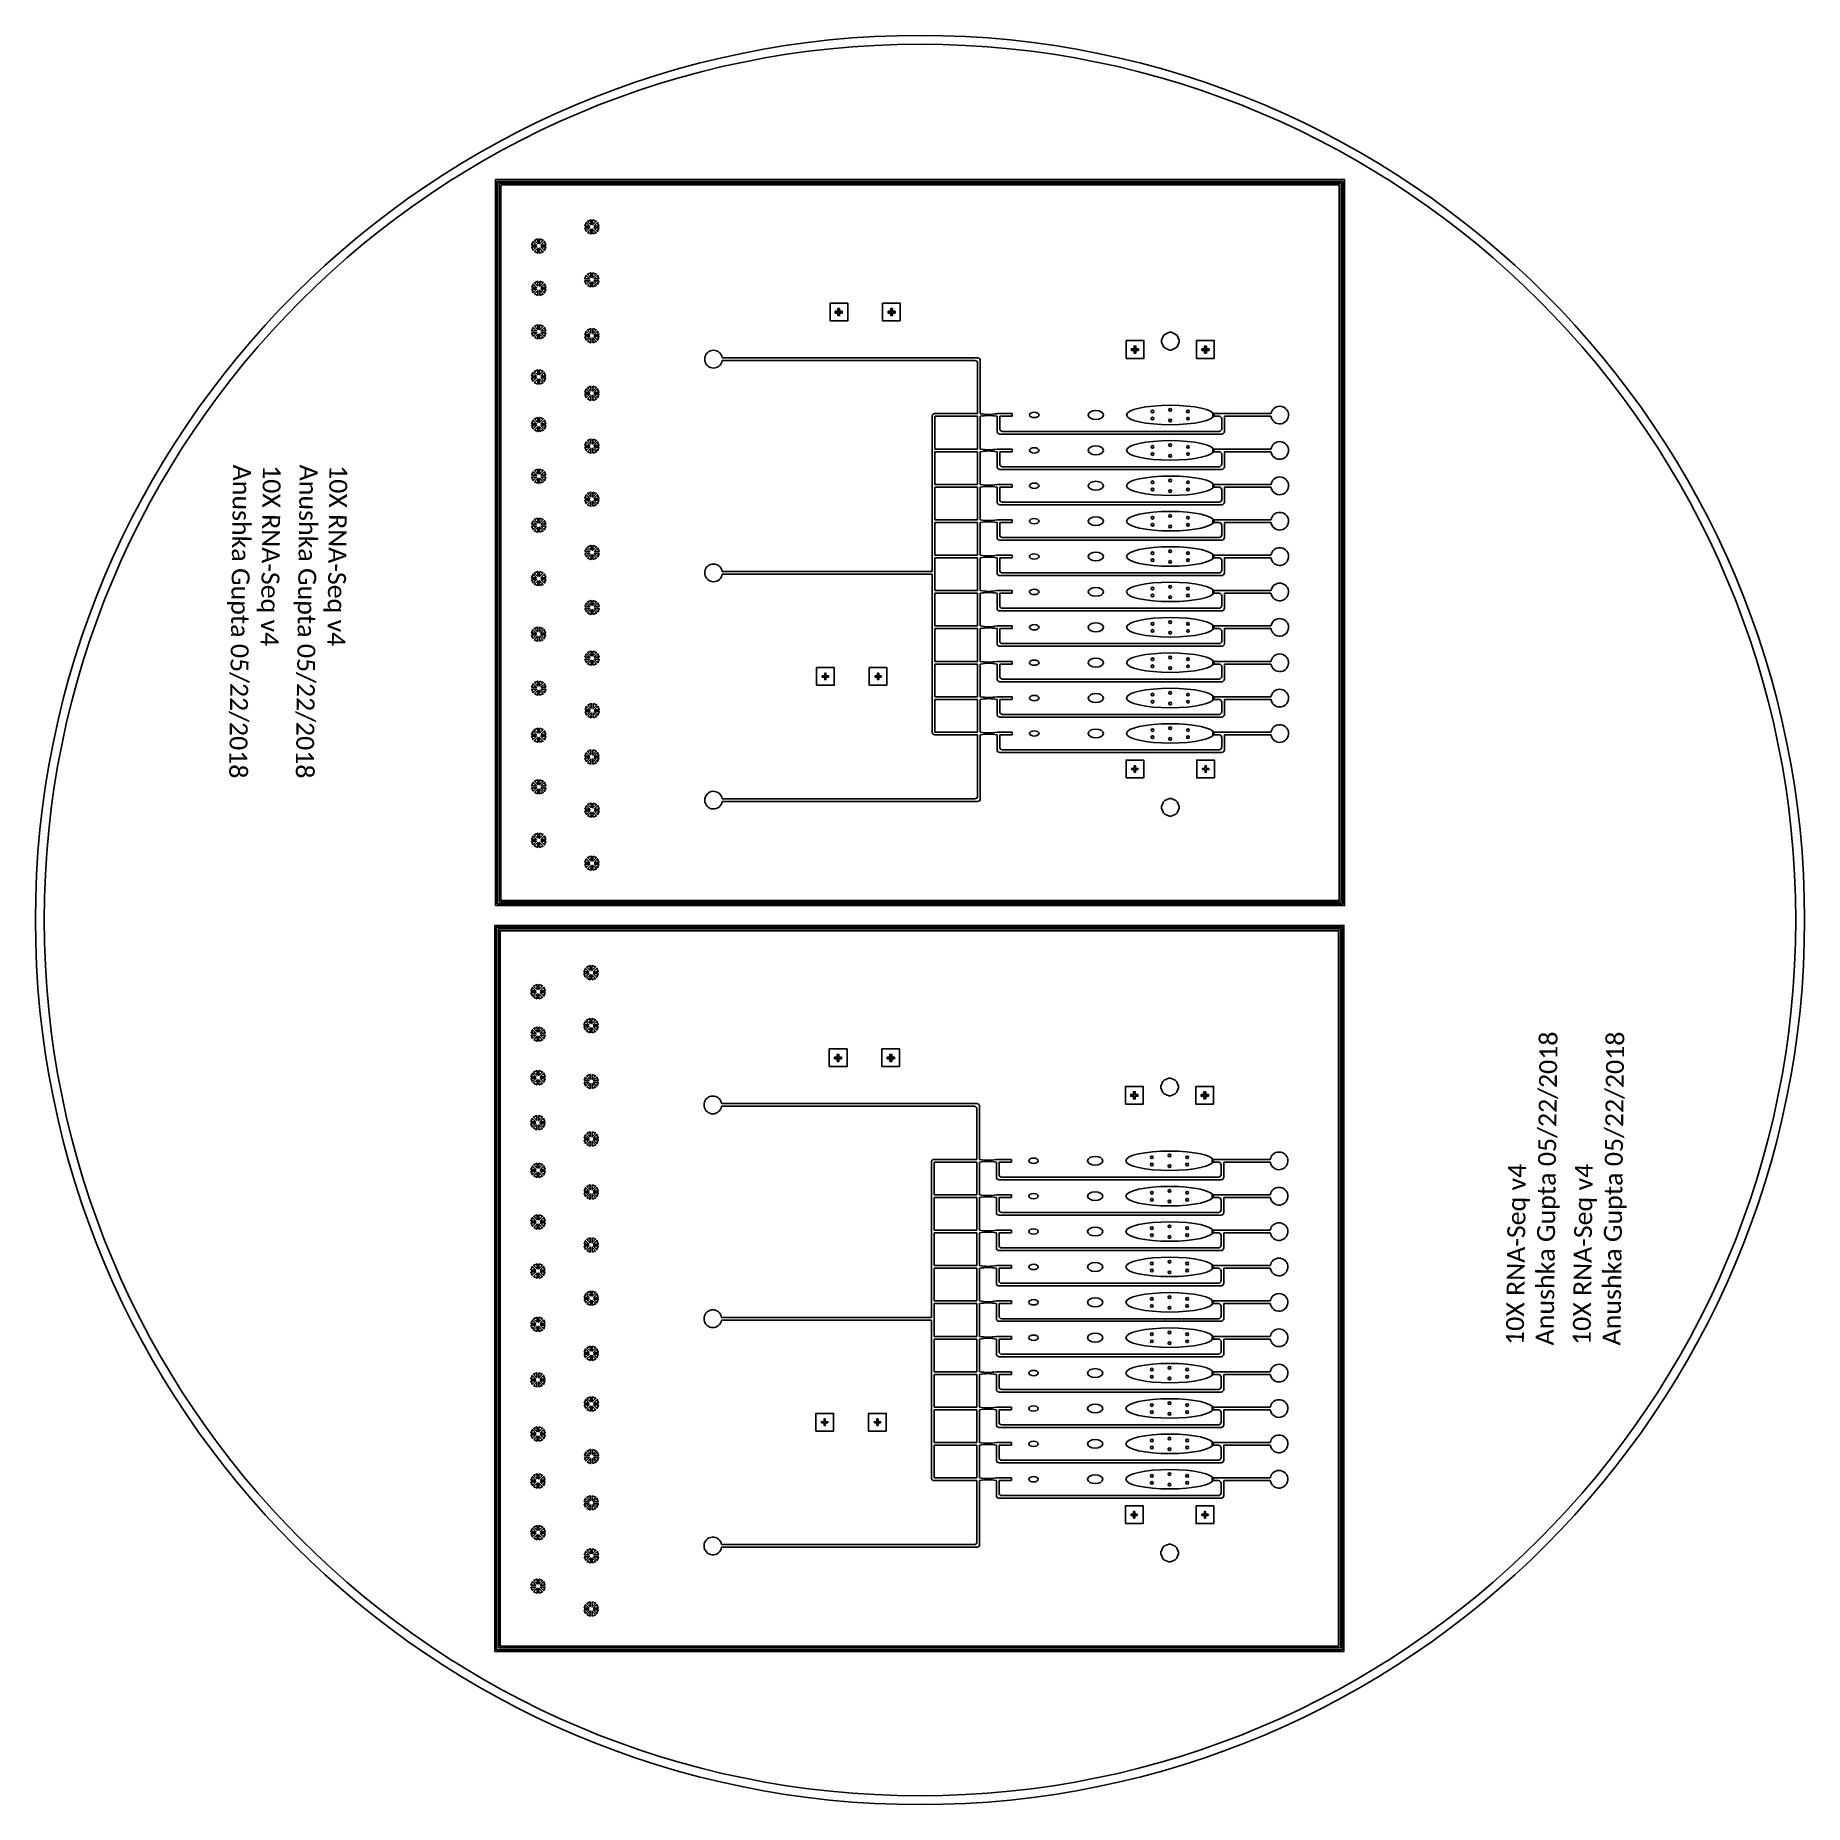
# Model space of a CAD drawing. Extents: x 23983 to 123983, y -30392 to 69608.
import ezdxf

# ---------------------------------------------------------------- set-up
doc = ezdxf.new("R2010")
doc.units = 13
for name, color, linetype in [('Control', 152, 'Continuous'), ('Flow', 242, 'Continuous'), ('Flow Chambers', 242, 'Continuous')]:
    doc.layers.add(name, color=color, linetype=linetype)
doc.styles.get("Standard").update_dxf_attribs({"font": ''})
doc.styles.get('Standard').set_extended_font_data('Calibri')

msp = doc.modelspace()

# ---------------------------------------------------------------- texts
at = {"layer": 'Control', "insert": (107097, -4406), "char_height": 1011.28, "width": 24096.69, "attachment_point": 1, "rotation": 89.27468}
msp.add_mtext('10X RNA-Seq v4\\PAnushka Gupta 05/22/2018', dxfattribs=at)
at = {"layer": 'Flow', "char_height": 1011.28, "width": 24096.69, "attachment_point": 1}
for insert, rotation in [((37856, 45315), 269.27468), ((110872, -4409), 89.27468)]:
    msp.add_mtext('10X RNA-Seq v4\\PAnushka Gupta 05/22/2018', dxfattribs=dict(at, insert=insert, rotation=rotation))
at = {"layer": 'Flow Chambers', "insert": (41622, 45315), "char_height": 1011.28, "width": 24096.69, "attachment_point": 1, "rotation": 269.27468}
msp.add_mtext('10X RNA-Seq v4\\PAnushka Gupta 05/22/2018', dxfattribs=at)

# ---------------------------------------------------------------- linework, layer by layer
at = {"layer": 'Control'}
for points in [[(49992, 20418), (97980, 20418), (97980, 61456), (49992, 61456)], [(50292, 20718), (97680, 20718), (97680, 61156), (50292, 61156)], [(55030, 58832), (55310, 58832), (55115, 59027)], [(55380, 58902), (55185, 59097), (55380, 59182)], [(55480, 59182), (55480, 58902), (55685, 59107)], [(55550, 58832), (55830, 58832), (55755, 59037)], [(52380, 57827), (52185, 58022), (52380, 58107)], [(52480, 58107), (52480, 57827), (52685, 58032)], [(55030, 58732), (55310, 58732), (55115, 58537)], [(55185, 58467), (55380, 58382), (55380, 58662)], [(55480, 58382), (55480, 58662), (55685, 58457)], [(55550, 58732), (55755, 58527), (55830, 58732)], [(52030, 57757), (52310, 57757), (52115, 57952)], [(52030, 57657), (52310, 57657), (52115, 57462)], [(52185, 57392), (52380, 57307), (52380, 57587)], [(52480, 57307), (52480, 57587), (52685, 57382)], [(52550, 57757), (52830, 57757), (52755, 57962)], [(52550, 57657), (52755, 57452), (52830, 57657)], [(55026, 55840), (55306, 55840), (55111, 56035)], [(55376, 55910), (55181, 56105), (55376, 56190)], [(55476, 56190), (55476, 55910), (55681, 56115)], [(55546, 55840), (55826, 55840), (55751, 56045)], [(52036, 55360), (52316, 55360), (52121, 55555)], [(52036, 55260), (52316, 55260), (52121, 55065)], [(52386, 55430), (52191, 55625), (52386, 55710)], [(52191, 54995), (52386, 54910), (52386, 55190)], [(52486, 55710), (52486, 55430), (52691, 55635)], [(52486, 54910), (52486, 55190), (52691, 54985)], [(52556, 55360), (52836, 55360), (52761, 55565)], [(52556, 55260), (52761, 55055), (52836, 55260)], [(55026, 55740), (55306, 55740), (55111, 55545)], [(55181, 55475), (55376, 55390), (55376, 55670)], [(55476, 55390), (55476, 55670), (55681, 55465)], [(55546, 55740), (55751, 55535), (55826, 55740)], [(52030, 52900), (52310, 52900), (52115, 53095)], [(52380, 52970), (52185, 53165), (52380, 53250)], [(52480, 53250), (52480, 52970), (52685, 53175)], [(52550, 52900), (52830, 52900), (52755, 53105)], [(55383, 52751), (55188, 52946), (55383, 53031)], [(55483, 53031), (55483, 52751), (55688, 52956)], [(52030, 52800), (52310, 52800), (52115, 52605)], [(52185, 52535), (52380, 52450), (52380, 52730)], [(52480, 52450), (52480, 52730), (52685, 52525)], [(52550, 52800), (52755, 52595), (52830, 52800)], [(55033, 52681), (55313, 52681), (55118, 52876)], [(55033, 52581), (55313, 52581), (55118, 52386)], [(55188, 52316), (55383, 52231), (55383, 52511)], [(55483, 52231), (55483, 52511), (55688, 52306)], [(55553, 52681), (55833, 52681), (55758, 52886)], [(55553, 52581), (55758, 52376), (55833, 52581)], [(52023, 50352), (52303, 50352), (52108, 50547)], [(52023, 50252), (52303, 50252), (52108, 50057)], [(52373, 50422), (52178, 50617), (52373, 50702)], [(52178, 49987), (52373, 49902), (52373, 50182)], [(52473, 50702), (52473, 50422), (52678, 50627)], [(52473, 49902), (52473, 50182), (52678, 49977)], [(52543, 50352), (52823, 50352), (52748, 50557)], [(52543, 50252), (52748, 50047), (52823, 50252)], [(55036, 49429), (55316, 49429), (55121, 49624)], [(55036, 49329), (55316, 49329), (55121, 49134)], [(55386, 49499), (55191, 49694), (55386, 49779)], [(55191, 49064), (55386, 48979), (55386, 49259)], [(55486, 49779), (55486, 49499), (55691, 49704)], [(55486, 48979), (55486, 49259), (55691, 49054)], [(55556, 49429), (55836, 49429), (55761, 49634)], [(55556, 49329), (55761, 49124), (55836, 49329)], [(52383, 47731), (52188, 47926), (52383, 48011)], [(52483, 48011), (52483, 47731), (52688, 47936)], [(52033, 47661), (52313, 47661), (52118, 47856)], [(52033, 47561), (52313, 47561), (52118, 47366)], [(52188, 47296), (52383, 47211), (52383, 47491)], [(52483, 47211), (52483, 47491), (52688, 47286)], [(52553, 47661), (52833, 47661), (52758, 47866)], [(52553, 47561), (52758, 47356), (52833, 47561)], [(55036, 46436), (55316, 46436), (55121, 46631)], [(55036, 46336), (55316, 46336), (55121, 46141)], [(55386, 46506), (55191, 46701), (55386, 46786)], [(55191, 46071), (55386, 45986), (55386, 46266)], [(55486, 46786), (55486, 46506), (55691, 46711)], [(55486, 45986), (55486, 46266), (55691, 46061)], [(55556, 46436), (55836, 46436), (55761, 46641)], [(55556, 46336), (55761, 46131), (55836, 46336)], [(52383, 44813), (52188, 45008), (52383, 45093)], [(52483, 45093), (52483, 44813), (52688, 45018)], [(52033, 44743), (52313, 44743), (52118, 44938)], [(52033, 44643), (52313, 44643), (52118, 44448)], [(52188, 44378), (52383, 44293), (52383, 44573)], [(52483, 44293), (52483, 44573), (52688, 44368)], [(52553, 44743), (52833, 44743), (52758, 44948)], [(52553, 44643), (52758, 44438), (52833, 44643)], [(55033, 43440), (55313, 43440), (55118, 43635)], [(55033, 43340), (55313, 43340), (55118, 43145)], [(55383, 43510), (55188, 43705), (55383, 43790)], [(55188, 43075), (55383, 42990), (55383, 43270)], [(55483, 43790), (55483, 43510), (55688, 43715)], [(55483, 42990), (55483, 43270), (55688, 43065)], [(55553, 43440), (55833, 43440), (55758, 43645)], [(55553, 43340), (55758, 43135), (55833, 43340)], [(52025, 41973), (52305, 41973), (52110, 42168)], [(52375, 42043), (52180, 42238), (52375, 42323)], [(52475, 42323), (52475, 42043), (52680, 42248)], [(52545, 41973), (52825, 41973), (52750, 42178)], [(52025, 41873), (52305, 41873), (52110, 41678)], [(52180, 41608), (52375, 41523), (52375, 41803)], [(52475, 41523), (52475, 41803), (52680, 41598)], [(52545, 41873), (52750, 41668), (52825, 41873)], [(55040, 40432), (55320, 40432), (55125, 40627)], [(55040, 40332), (55320, 40332), (55125, 40137)], [(55390, 40502), (55195, 40697), (55390, 40782)], [(55195, 40067), (55390, 39982), (55390, 40262)], [(55490, 40782), (55490, 40502), (55695, 40707)], [(55490, 39982), (55490, 40262), (55695, 40057)], [(55560, 40432), (55840, 40432), (55765, 40637)], [(55560, 40332), (55765, 40127), (55840, 40332)], [(52026, 38955), (52306, 38955), (52111, 39150)], [(52376, 39025), (52181, 39220), (52376, 39305)], [(52476, 39305), (52476, 39025), (52681, 39230)], [(52546, 38955), (52826, 38955), (52751, 39160)], [(52026, 38855), (52306, 38855), (52111, 38660)], [(52181, 38590), (52376, 38505), (52376, 38785)], [(52476, 38505), (52476, 38785), (52681, 38580)], [(52546, 38855), (52751, 38650), (52826, 38855)], [(55040, 37321), (55320, 37321), (55125, 37516)], [(55040, 37221), (55320, 37221), (55125, 37026)], [(55390, 37391), (55195, 37586), (55390, 37671)], [(55195, 36956), (55390, 36871), (55390, 37151)], [(55490, 37671), (55490, 37391), (55695, 37596)], [(55490, 36871), (55490, 37151), (55695, 36946)], [(55560, 37321), (55840, 37321), (55765, 37526)], [(55560, 37221), (55765, 37016), (55840, 37221)], [(52019, 35817), (52299, 35817), (52104, 36012)], [(52369, 35887), (52174, 36082), (52369, 36167)], [(52469, 36167), (52469, 35887), (52674, 36092)], [(52539, 35817), (52819, 35817), (52744, 36022)], [(52019, 35717), (52299, 35717), (52104, 35522)], [(52174, 35452), (52369, 35367), (52369, 35647)], [(52469, 35367), (52469, 35647), (52674, 35442)], [(52539, 35717), (52744, 35512), (52819, 35717)], [(55041, 34455), (55321, 34455), (55126, 34650)], [(55041, 34355), (55321, 34355), (55126, 34160)], [(55391, 34525), (55196, 34720), (55391, 34805)], [(55196, 34090), (55391, 34005), (55391, 34285)], [(55491, 34805), (55491, 34525), (55696, 34730)], [(55491, 34005), (55491, 34285), (55696, 34080)], [(55561, 34455), (55841, 34455), (55766, 34660)], [(55561, 34355), (55766, 34150), (55841, 34355)], [(52382, 32829), (52187, 33024), (52382, 33109)], [(52482, 33109), (52482, 32829), (52687, 33034)], [(52032, 32759), (52312, 32759), (52117, 32954)], [(52032, 32659), (52312, 32659), (52117, 32464)], [(52187, 32394), (52382, 32309), (52382, 32589)], [(52482, 32309), (52482, 32589), (52687, 32384)], [(52552, 32759), (52832, 32759), (52757, 32964)], [(52552, 32659), (52757, 32454), (52832, 32659)], [(55054, 31487), (55334, 31487), (55139, 31682)], [(55054, 31387), (55334, 31387), (55139, 31192)], [(55404, 31557), (55209, 31752), (55404, 31837)], [(55209, 31122), (55404, 31037), (55404, 31317)], [(55504, 31837), (55504, 31557), (55709, 31762)], [(55504, 31037), (55504, 31317), (55709, 31112)], [(55574, 31487), (55854, 31487), (55779, 31692)], [(55574, 31387), (55779, 31182), (55854, 31387)], [(52026, 30100), (52306, 30100), (52111, 30295)], [(52026, 30000), (52306, 30000), (52111, 29805)], [(52376, 30170), (52181, 30365), (52376, 30450)], [(52476, 30450), (52476, 30170), (52681, 30375)], [(52546, 30100), (52826, 30100), (52751, 30305)], [(52546, 30000), (52751, 29795), (52826, 30000)], [(52181, 29735), (52376, 29650), (52376, 29930)], [(52476, 29650), (52476, 29930), (52681, 29725)], [(55035, 28870), (55315, 28870), (55120, 29065)], [(55385, 28940), (55190, 29135), (55385, 29220)], [(55485, 29220), (55485, 28940), (55690, 29145)], [(55555, 28870), (55835, 28870), (55760, 29075)], [(55035, 28770), (55315, 28770), (55120, 28575)], [(55190, 28505), (55385, 28420), (55385, 28700)], [(55485, 28420), (55485, 28700), (55690, 28495)], [(55555, 28770), (55760, 28565), (55835, 28770)], [(52031, 27185), (52311, 27185), (52116, 27380)], [(52031, 27085), (52311, 27085), (52116, 26890)], [(52381, 27255), (52186, 27450), (52381, 27535)], [(52186, 26820), (52381, 26735), (52381, 27015)], [(52481, 27535), (52481, 27255), (52686, 27460)], [(52481, 26735), (52481, 27015), (52686, 26810)], [(52551, 27185), (52831, 27185), (52756, 27390)], [(52551, 27085), (52756, 26880), (52831, 27085)], [(55043, 25870), (55323, 25870), (55128, 26065)], [(55393, 25940), (55198, 26135), (55393, 26220)], [(55493, 26220), (55493, 25940), (55698, 26145)], [(55563, 25870), (55843, 25870), (55768, 26075)], [(55043, 25770), (55323, 25770), (55128, 25575)], [(55198, 25505), (55393, 25420), (55393, 25700)], [(55493, 25420), (55493, 25700), (55698, 25495)], [(55563, 25770), (55768, 25565), (55843, 25770)], [(52026, 24159), (52306, 24159), (52111, 24354)], [(52026, 24059), (52306, 24059), (52111, 23864)], [(52376, 24229), (52181, 24424), (52376, 24509)], [(52476, 24509), (52476, 24229), (52681, 24434)], [(52546, 24159), (52826, 24159), (52751, 24364)], [(52546, 24059), (52751, 23854), (52826, 24059)], [(52181, 23794), (52376, 23709), (52376, 23989)], [(52476, 23709), (52476, 23989), (52681, 23784)], [(55038, 22866), (55318, 22866), (55123, 23061)], [(55388, 22936), (55193, 23131), (55388, 23216)], [(55488, 23216), (55488, 22936), (55693, 23141)], [(55558, 22866), (55838, 22866), (55763, 23071)], [(55038, 22766), (55318, 22766), (55123, 22571)], [(55193, 22501), (55388, 22416), (55388, 22696)], [(55488, 22416), (55488, 22696), (55693, 22491)], [(55558, 22766), (55763, 22561), (55838, 22766)], [(49953, -21735), (97941, -21735), (97941, 19303), (49953, 19303)], [(50253, -21435), (97641, -21435), (97641, 19003), (50253, 19003)], [(55341, 16749), (55146, 16944), (55341, 17029)], [(55441, 17029), (55441, 16749), (55646, 16954)], [(54991, 16679), (55271, 16679), (55076, 16874)], [(54991, 16579), (55271, 16579), (55076, 16384)], [(55146, 16314), (55341, 16229), (55341, 16509)], [(55441, 16229), (55441, 16509), (55646, 16304)], [(55511, 16679), (55791, 16679), (55716, 16884)], [(55511, 16579), (55716, 16374), (55791, 16579)], [(51990, 15604), (52270, 15604), (52075, 15799)], [(51990, 15504), (52270, 15504), (52075, 15309)], [(52340, 15674), (52145, 15869), (52340, 15954)], [(52145, 15239), (52340, 15154), (52340, 15434)], [(52440, 15954), (52440, 15674), (52645, 15879)], [(52440, 15154), (52440, 15434), (52645, 15229)], [(52510, 15604), (52790, 15604), (52715, 15809)], [(52510, 15504), (52715, 15299), (52790, 15504)], [(55337, 13757), (55142, 13952), (55337, 14037)], [(55437, 14037), (55437, 13757), (55642, 13962)], [(51996, 13207), (52276, 13207), (52081, 13402)], [(51996, 13107), (52276, 13107), (52081, 12912)], [(52346, 13277), (52151, 13472), (52346, 13557)], [(52151, 12842), (52346, 12757), (52346, 13037)], [(52446, 13557), (52446, 13277), (52651, 13482)], [(52446, 12757), (52446, 13037), (52651, 12832)], [(52516, 13207), (52796, 13207), (52721, 13412)], [(52516, 13107), (52721, 12902), (52796, 13107)], [(54987, 13687), (55267, 13687), (55072, 13882)], [(54987, 13587), (55267, 13587), (55072, 13392)], [(55142, 13322), (55337, 13237), (55337, 13517)], [(55437, 13237), (55437, 13517), (55642, 13312)], [(55507, 13687), (55787, 13687), (55712, 13892)], [(55507, 13587), (55712, 13382), (55787, 13587)], [(52341, 10817), (52146, 11012), (52341, 11097)], [(52441, 11097), (52441, 10817), (52646, 11022)], [(51991, 10747), (52271, 10747), (52076, 10942)], [(51991, 10647), (52271, 10647), (52076, 10452)], [(52146, 10382), (52341, 10297), (52341, 10577)], [(52441, 10297), (52441, 10577), (52646, 10372)], [(52511, 10747), (52791, 10747), (52716, 10952)], [(52511, 10647), (52716, 10442), (52791, 10647)], [(54994, 10528), (55274, 10528), (55079, 10723)], [(54994, 10428), (55274, 10428), (55079, 10233)], [(55344, 10598), (55149, 10793), (55344, 10878)], [(55149, 10163), (55344, 10078), (55344, 10358)], [(55444, 10878), (55444, 10598), (55649, 10803)], [(55444, 10078), (55444, 10358), (55649, 10153)], [(55514, 10528), (55794, 10528), (55719, 10733)], [(55514, 10428), (55719, 10223), (55794, 10428)], [(51984, 8199), (52264, 8199), (52069, 8394)], [(51984, 8099), (52264, 8099), (52069, 7904)], [(52334, 8269), (52139, 8464), (52334, 8549)], [(52139, 7834), (52334, 7749), (52334, 8029)], [(52434, 8549), (52434, 8269), (52639, 8474)], [(52434, 7749), (52434, 8029), (52639, 7824)], [(52504, 8199), (52784, 8199), (52709, 8404)], [(52504, 8099), (52709, 7894), (52784, 8099)], [(54997, 7276), (55277, 7276), (55082, 7471)], [(54997, 7176), (55277, 7176), (55082, 6981)], [(55347, 7346), (55152, 7541), (55347, 7626)], [(55152, 6911), (55347, 6826), (55347, 7106)], [(55447, 7626), (55447, 7346), (55652, 7551)], [(55447, 6826), (55447, 7106), (55652, 6901)], [(55517, 7276), (55797, 7276), (55722, 7481)], [(55517, 7176), (55722, 6971), (55797, 7176)], [(51994, 5508), (52274, 5508), (52079, 5703)], [(51994, 5408), (52274, 5408), (52079, 5213)], [(52344, 5578), (52149, 5773), (52344, 5858)], [(52149, 5143), (52344, 5058), (52344, 5338)], [(52444, 5858), (52444, 5578), (52649, 5783)], [(52444, 5058), (52444, 5338), (52649, 5133)], [(52514, 5508), (52794, 5508), (52719, 5713)], [(52514, 5408), (52719, 5203), (52794, 5408)], [(54997, 4283), (55277, 4283), (55082, 4478)], [(54997, 4183), (55277, 4183), (55082, 3988)], [(55347, 4353), (55152, 4548), (55347, 4633)], [(55152, 3918), (55347, 3833), (55347, 4113)], [(55447, 4633), (55447, 4353), (55652, 4558)], [(55447, 3833), (55447, 4113), (55652, 3908)], [(55517, 4283), (55797, 4283), (55722, 4488)], [(55517, 4183), (55722, 3978), (55797, 4183)], [(51994, 2590), (52274, 2590), (52079, 2785)], [(51994, 2490), (52274, 2490), (52079, 2295)], [(52344, 2660), (52149, 2855), (52344, 2940)], [(52149, 2225), (52344, 2140), (52344, 2420)], [(52444, 2940), (52444, 2660), (52649, 2865)], [(52444, 2140), (52444, 2420), (52649, 2215)], [(52514, 2590), (52794, 2590), (52719, 2795)], [(52514, 2490), (52719, 2285), (52794, 2490)], [(54994, 1287), (55274, 1287), (55079, 1482)], [(54994, 1187), (55274, 1187), (55079, 992)], [(55344, 1357), (55149, 1552), (55344, 1637)], [(55149, 922), (55344, 837), (55344, 1117)], [(55444, 1637), (55444, 1357), (55649, 1562)], [(55444, 837), (55444, 1117), (55649, 912)], [(55514, 1287), (55794, 1287), (55719, 1492)], [(55514, 1187), (55719, 982), (55794, 1187)], [(51986, -180), (52266, -180), (52071, 15)], [(52336, -110), (52141, 85), (52336, 170)], [(52436, 170), (52436, -110), (52641, 95)], [(52506, -180), (52786, -180), (52711, 25)], [(51986, -280), (52266, -280), (52071, -475)], [(52141, -545), (52336, -630), (52336, -350)], [(52436, -630), (52436, -350), (52641, -555)], [(52506, -280), (52711, -485), (52786, -280)], [(55001, -1721), (55281, -1721), (55086, -1526)], [(55001, -1821), (55281, -1821), (55086, -2016)], [(55351, -1651), (55156, -1456), (55351, -1371)], [(55156, -2086), (55351, -2171), (55351, -1891)], [(55451, -1371), (55451, -1651), (55656, -1446)], [(55451, -2171), (55451, -1891), (55656, -2096)], [(55521, -1721), (55801, -1721), (55726, -1516)], [(55521, -1821), (55726, -2026), (55801, -1821)], [(52337, -3128), (52142, -2933), (52337, -2848)], [(52437, -2848), (52437, -3128), (52642, -2923)], [(52507, -3198), (52787, -3198), (52712, -2993)], [(51987, -3198), (52267, -3198), (52072, -3003)], [(51987, -3298), (52267, -3298), (52072, -3493)], [(52142, -3563), (52337, -3648), (52337, -3368)], [(52437, -3648), (52437, -3368), (52642, -3573)], [(52507, -3298), (52712, -3503), (52787, -3298)], [(55000, -4832), (55280, -4832), (55085, -4637)], [(55000, -4932), (55280, -4932), (55085, -5127)], [(55350, -4762), (55155, -4567), (55350, -4482)], [(55450, -4482), (55450, -4762), (55655, -4557)], [(55520, -4832), (55800, -4832), (55725, -4627)], [(55520, -4932), (55725, -5137), (55800, -4932)], [(52330, -6266), (52135, -6071), (52330, -5986)], [(52430, -5986), (52430, -6266), (52635, -6061)], [(55155, -5197), (55350, -5282), (55350, -5002)], [(55450, -5282), (55450, -5002), (55655, -5207)], [(51980, -6336), (52260, -6336), (52065, -6141)], [(51980, -6436), (52260, -6436), (52065, -6631)], [(52135, -6701), (52330, -6786), (52330, -6506)], [(52430, -6786), (52430, -6506), (52635, -6711)], [(52500, -6336), (52780, -6336), (52705, -6131)], [(52500, -6436), (52705, -6641), (52780, -6436)], [(55002, -7698), (55282, -7698), (55087, -7503)], [(55002, -7798), (55282, -7798), (55087, -7993)], [(55352, -7628), (55157, -7433), (55352, -7348)], [(55157, -8063), (55352, -8148), (55352, -7868)], [(55452, -7348), (55452, -7628), (55657, -7423)], [(55452, -8148), (55452, -7868), (55657, -8073)], [(55522, -7698), (55802, -7698), (55727, -7493)], [(55522, -7798), (55727, -8003), (55802, -7798)], [(51993, -9394), (52273, -9394), (52078, -9199)], [(51993, -9494), (52273, -9494), (52078, -9689)], [(52343, -9324), (52148, -9129), (52343, -9044)], [(52148, -9759), (52343, -9844), (52343, -9564)], [(52443, -9044), (52443, -9324), (52648, -9119)], [(52443, -9844), (52443, -9564), (52648, -9769)], [(52513, -9394), (52793, -9394), (52718, -9189)], [(52513, -9494), (52718, -9699), (52793, -9494)], [(55015, -10666), (55295, -10666), (55100, -10471)], [(55015, -10766), (55295, -10766), (55100, -10961)], [(55365, -10596), (55170, -10401), (55365, -10316)], [(55170, -11031), (55365, -11116), (55365, -10836)], [(55465, -10316), (55465, -10596), (55670, -10391)], [(55465, -11116), (55465, -10836), (55670, -11041)], [(55535, -10666), (55815, -10666), (55740, -10461)], [(55535, -10766), (55740, -10971), (55815, -10766)], [(51987, -12052), (52267, -12052), (52072, -11857)], [(52337, -11982), (52142, -11787), (52337, -11702)], [(52437, -11702), (52437, -11982), (52642, -11777)], [(52507, -12052), (52787, -12052), (52712, -11847)], [(51987, -12152), (52267, -12152), (52072, -12347)], [(52142, -12417), (52337, -12502), (52337, -12222)], [(52437, -12502), (52437, -12222), (52642, -12427)], [(52507, -12152), (52712, -12357), (52787, -12152)], [(55346, -13213), (55151, -13018), (55346, -12933)], [(55446, -12933), (55446, -13213), (55651, -13008)], [(54996, -13283), (55276, -13283), (55081, -13088)], [(54996, -13383), (55276, -13383), (55081, -13578)], [(55151, -13648), (55346, -13733), (55346, -13453)], [(55446, -13733), (55446, -13453), (55651, -13658)], [(55516, -13283), (55796, -13283), (55721, -13078)], [(55516, -13383), (55721, -13588), (55796, -13383)], [(51992, -14968), (52272, -14968), (52077, -14773)], [(52342, -14898), (52147, -14703), (52342, -14618)], [(52442, -14618), (52442, -14898), (52647, -14693)], [(52512, -14968), (52792, -14968), (52717, -14763)], [(51992, -15068), (52272, -15068), (52077, -15263)], [(52147, -15333), (52342, -15418), (52342, -15138)], [(52442, -15418), (52442, -15138), (52647, -15343)], [(52512, -15068), (52717, -15273), (52792, -15068)], [(55354, -16213), (55159, -16018), (55354, -15933)], [(55454, -15933), (55454, -16213), (55659, -16008)], [(55004, -16283), (55284, -16283), (55089, -16088)], [(55004, -16383), (55284, -16383), (55089, -16578)], [(55159, -16648), (55354, -16733), (55354, -16453)], [(55454, -16733), (55454, -16453), (55659, -16658)], [(55524, -16283), (55804, -16283), (55729, -16078)], [(55524, -16383), (55729, -16588), (55804, -16383)], [(51987, -17994), (52267, -17994), (52072, -17799)], [(52337, -17924), (52142, -17729), (52337, -17644)], [(52437, -17644), (52437, -17924), (52642, -17719)], [(52507, -17994), (52787, -17994), (52712, -17789)], [(51987, -18094), (52267, -18094), (52072, -18289)], [(52142, -18359), (52337, -18444), (52337, -18164)], [(52437, -18444), (52437, -18164), (52642, -18369)], [(52507, -18094), (52712, -18299), (52787, -18094)], [(55348, -19217), (55153, -19022), (55348, -18937)], [(55448, -18937), (55448, -19217), (55653, -19012)], [(54998, -19287), (55278, -19287), (55083, -19092)], [(54998, -19387), (55278, -19387), (55083, -19582)], [(55153, -19652), (55348, -19737), (55348, -19457)], [(55448, -19737), (55448, -19457), (55653, -19662)], [(55518, -19287), (55798, -19287), (55723, -19082)], [(55518, -19387), (55723, -19592), (55798, -19387)]]:
    msp.add_lwpolyline(points, close=True, dxfattribs=at)
for points in [[(88629, 52374), (88514, 52639), (88444, 52709), (88179, 52824), (88079, 52824), (87814, 52709), (87744, 52639), (87629, 52374), (87629, 52274), (87744, 52009), (87814, 51939), (88079, 51824), (88179, 51824), (88444, 51939), (88514, 52009), (88629, 52274), (88629, 52374)], [(88629, 26029), (88514, 26294), (88444, 26364), (88179, 26479), (88079, 26479), (87814, 26364), (87744, 26294), (87629, 26029), (87629, 25929), (87744, 25664), (87814, 25594), (88079, 25479), (88179, 25479), (88444, 25594), (88514, 25664), (88629, 25929), (88629, 26029)], [(88590, 10221), (88475, 10486), (88405, 10556), (88140, 10671), (88040, 10671), (87775, 10556), (87705, 10486), (87590, 10221), (87590, 10121), (87705, 9856), (87775, 9786), (88040, 9671), (88140, 9671), (88405, 9786), (88475, 9856), (88590, 10121), (88590, 10221)], [(88589, -16124), (88474, -15859), (88404, -15789), (88139, -15674), (88039, -15674), (87774, -15789), (87704, -15859), (87589, -16124), (87589, -16224), (87704, -16489), (87774, -16559), (88039, -16674), (88139, -16674), (88404, -16559), (88474, -16489), (88589, -16224), (88589, -16124)]]:
    msp.add_lwpolyline(points, dxfattribs=at)
msp.add_circle((73983, 19608), 50000, dxfattribs=at)
at = {"layer": 'Flow'}
for p, q in [((61814, 51383), (61819, 51383)), ((61814, 51327), (61814, 51383)), ((61814, 51233), (61814, 51289)), ((61819, 51233), (61814, 51233)), ((62808, 51384), (77239, 51383)), ((77089, 51233), (62808, 51233)), ((77239, 48227), (77239, 51083)), ((77389, 51233), (77389, 48227)), ((74664, 44227), (74664, 48077)), ((74814, 48227), (77239, 48227)), ((74814, 48077), (74814, 46227)), ((77239, 48077), (74814, 48077)), ((77239, 46227), (77239, 48077)), ((77389, 48077), (77389, 46227)), ((79189, 48227), (78339, 48227)), ((78339, 47227), (78339, 48077)), ((78489, 48077), (78489, 47377)), ((78489, 48077), (79189, 48077)), ((79189, 48077), (79189, 48227)), ((90531, 48227), (93820, 48227)), ((90531, 48077), (90531, 48227)), ((90889, 48077), (90531, 48077)), ((91189, 48077), (91189, 47227)), ((93819, 48077), (91189, 48077)), ((94807, 48227), (94809, 48227)), ((94809, 48227), (94809, 48217)), ((91039, 47077), (78489, 47077)), ((78639, 47227), (90889, 47227)), ((91039, 47377), (91039, 47927)), ((74814, 46227), (77239, 46227)), ((74814, 46077), (74814, 44227)), ((77239, 46077), (74814, 46077)), ((77239, 44227), (77239, 46077)), ((77389, 46077), (77389, 44227)), ((79189, 46227), (78339, 46227)), ((78339, 45227), (78339, 46077)), ((78489, 46077), (78489, 45377)), ((78489, 46077), (79189, 46077)), ((79189, 46077), (79189, 46227)), ((90531, 46227), (93820, 46227)), ((90531, 46077), (90531, 46227)), ((90889, 46077), (90531, 46077)), ((91189, 46077), (91189, 45227)), ((93819, 46077), (91189, 46077)), ((94807, 46227), (94809, 46227)), ((94809, 46227), (94809, 46217)), ((91039, 45077), (78489, 45077)), ((78639, 45227), (90889, 45227)), ((91039, 45377), (91039, 45927)), ((74664, 44227), (74664, 44077)), ((74664, 42227), (74664, 44077)), ((74814, 44227), (77239, 44227)), ((74814, 44077), (74814, 42227)), ((77239, 44077), (74814, 44077)), ((77239, 42227), (77239, 44077)), ((77389, 44077), (77389, 42227)), ((79189, 44227), (78339, 44227)), ((78339, 43227), (78339, 44077)), ((78489, 44077), (78489, 43377)), ((78489, 44077), (79189, 44077)), ((79189, 44077), (79189, 44227)), ((90531, 44227), (93820, 44227)), ((90531, 44077), (90531, 44227)), ((90889, 44077), (90531, 44077)), ((91189, 44077), (91189, 43227)), ((93819, 44077), (91189, 44077)), ((94807, 44227), (94809, 44227)), ((94809, 44227), (94809, 44217)), ((91039, 43077), (78489, 43077)), ((78639, 43227), (90889, 43227)), ((91039, 43377), (91039, 43927)), ((74664, 42227), (74664, 42227)), ((74664, 42077), (74664, 42227)), ((74664, 42077), (74664, 42077)), ((74664, 40227), (74664, 42077)), ((74814, 42227), (77239, 42227)), ((74814, 42077), (74814, 40227)), ((77239, 42077), (74814, 42077)), ((77239, 40227), (77239, 42077)), ((77389, 42077), (77389, 40227)), ((79189, 42227), (78339, 42227)), ((78339, 41227), (78339, 42077)), ((78489, 42077), (78489, 41377)), ((78489, 42077), (79189, 42077)), ((79189, 42077), (79189, 42227)), ((90531, 42227), (93820, 42227)), ((90531, 42077), (90531, 42227)), ((90889, 42077), (90531, 42077)), ((91189, 42077), (91189, 41227)), ((93819, 42077), (91189, 42077)), ((94807, 42227), (94809, 42227)), ((94809, 42227), (94809, 42217)), ((91039, 41077), (78489, 41077)), ((78639, 41227), (90889, 41227)), ((91039, 41377), (91039, 41927)), ((74664, 40227), (74664, 39302)), ((74814, 40227), (77239, 40227)), ((77239, 40077), (74814, 40077)), ((74814, 40077), (74814, 38227)), ((77239, 38227), (77239, 40077)), ((77389, 40077), (77389, 38227)), ((79189, 40227), (78339, 40227)), ((78339, 39227), (78339, 40077)), ((78489, 40077), (78489, 39377)), ((78489, 40077), (79189, 40077)), ((79189, 40077), (79189, 40227)), ((90531, 40227), (91189, 40227)), ((90531, 40227), (93820, 40227)), ((90531, 40077), (90531, 40227)), ((90889, 40077), (90531, 40077)), ((91189, 40077), (91189, 39227)), ((93819, 40077), (91189, 40077)), ((91189, 40076), (91189, 39227)), ((94807, 40227), (94809, 40227)), ((94809, 40227), (94809, 40217)), ((61814, 39302), (61819, 39302)), ((61814, 39152), (61814, 39302)), ((61819, 39152), (61814, 39152)), ((62808, 39302), (74664, 39302)), ((62808, 39152), (74664, 39152)), ((74664, 39152), (74664, 38077)), ((91039, 39077), (78489, 39077)), ((78639, 39227), (90889, 39227)), ((91039, 39377), (91039, 39927)), ((74664, 34227), (74664, 38077)), ((74814, 38227), (77239, 38227)), ((74814, 38077), (74814, 36227)), ((77239, 38077), (74814, 38077)), ((77239, 36227), (77239, 38077)), ((77389, 38077), (77389, 36227)), ((79189, 38227), (78339, 38227)), ((78339, 37227), (78339, 38077)), ((78489, 38077), (78489, 37377)), ((78489, 38077), (79189, 38077)), ((79189, 38077), (79189, 38227)), ((90531, 38227), (93820, 38227)), ((90531, 38077), (90531, 38227)), ((90889, 38077), (90531, 38077)), ((91189, 38077), (91189, 37227)), ((93819, 38077), (91189, 38077)), ((94807, 38227), (94809, 38227)), ((94809, 38227), (94809, 38217)), ((91039, 37077), (78489, 37077)), ((78639, 37227), (90889, 37227)), ((91039, 37377), (91039, 37927)), ((74814, 36227), (77239, 36227)), ((74814, 36077), (74814, 34227)), ((77239, 36077), (74814, 36077)), ((77239, 34227), (77239, 36077)), ((77389, 36077), (77389, 34227)), ((79189, 36227), (78339, 36227)), ((78339, 35227), (78339, 36077)), ((78489, 36077), (78489, 35377)), ((78489, 36077), (79189, 36077)), ((79189, 36077), (79189, 36227)), ((90531, 36227), (93820, 36227)), ((90531, 36077), (90531, 36227)), ((90889, 36077), (90531, 36077)), ((91189, 36077), (91189, 35227)), ((93819, 36077), (91189, 36077)), ((94807, 36227), (94809, 36227)), ((94809, 36227), (94809, 36217)), ((91039, 35077), (78489, 35077)), ((78639, 35227), (90889, 35227)), ((91039, 35377), (91039, 35927)), ((74664, 34227), (74664, 34077)), ((74664, 30227), (74664, 34077)), ((74814, 34227), (77239, 34227)), ((74814, 34077), (74814, 32227)), ((77239, 34077), (74814, 34077)), ((77239, 32227), (77239, 34077)), ((77389, 34077), (77389, 32227)), ((79189, 34227), (78339, 34227)), ((78339, 33227), (78339, 34077)), ((78489, 34077), (78489, 33377)), ((78489, 34077), (79189, 34077)), ((79189, 34077), (79189, 34227)), ((90531, 34227), (93820, 34227)), ((90531, 34077), (90531, 34227)), ((90889, 34077), (90531, 34077)), ((91189, 34077), (91189, 33227)), ((93819, 34077), (91189, 34077)), ((94807, 34227), (94809, 34227)), ((94809, 34227), (94809, 34217)), ((91039, 33077), (78489, 33077)), ((78639, 33227), (90889, 33227)), ((91039, 33377), (91039, 33927)), ((74814, 32227), (77239, 32227)), ((74814, 32077), (74814, 30227)), ((77239, 32077), (74814, 32077)), ((77239, 30227), (77239, 32077)), ((77389, 32077), (77389, 30226)), ((79189, 32227), (78339, 32227)), ((78339, 31227), (78339, 32077)), ((78489, 32077), (78489, 31377)), ((78489, 32077), (79189, 32077)), ((79189, 32077), (79189, 32227)), ((90531, 32227), (93820, 32227)), ((90531, 32077), (90531, 32227)), ((90889, 32077), (90531, 32077)), ((91189, 32077), (91189, 31227)), ((93819, 32077), (91189, 32077)), ((94807, 32227), (94809, 32227)), ((94809, 32227), (94809, 32217)), ((91039, 31077), (78489, 31077)), ((78639, 31227), (90889, 31227)), ((91039, 31377), (91039, 31927)), ((74814, 30227), (77239, 30227)), ((77239, 30077), (74814, 30077)), ((77239, 26607), (77239, 30077)), ((77389, 30077), (77389, 26457)), ((79189, 30227), (78339, 30227)), ((78339, 29227), (78339, 30077)), ((78489, 30077), (78489, 29377)), ((78489, 30077), (79189, 30077)), ((79189, 30077), (79189, 30227)), ((90531, 30227), (93820, 30227)), ((90531, 30077), (90531, 30227)), ((90889, 30077), (90531, 30077)), ((91189, 30077), (91189, 29227)), ((93819, 30077), (91189, 30077)), ((94807, 30227), (94809, 30227)), ((94809, 30227), (94809, 30217)), ((91039, 29077), (78489, 29077)), ((78639, 29227), (90889, 29227)), ((91039, 29377), (91039, 29927)), ((62808, 26457), (77089, 26457)), ((77239, 26307), (62808, 26307)), ((61775, 9230), (61780, 9230)), ((61775, 9174), (61775, 9230)), ((61775, 9080), (61775, 9136)), ((61780, 9080), (61775, 9080)), ((62769, 9231), (77200, 9230)), ((77050, 9080), (62769, 9080)), ((77350, 9080), (77350, 6074)), ((77200, 6074), (77200, 8930)), ((74775, 6074), (77200, 6074)), ((79150, 6074), (78300, 6074)), ((79150, 5924), (79150, 6074)), ((90491, 6074), (93781, 6074)), ((90491, 5924), (90491, 6074)), ((94768, 6074), (94770, 6074)), ((94770, 6074), (94770, 6064)), ((74625, 2074), (74625, 5924)), ((74775, 5924), (74775, 4074)), ((77200, 5924), (74775, 5924)), ((77200, 4074), (77200, 5924)), ((77350, 5924), (77350, 4074)), ((78300, 5074), (78300, 5924)), ((78450, 5924), (78450, 5224)), ((78450, 5924), (79150, 5924)), ((78600, 5074), (90850, 5074)), ((90850, 5924), (90491, 5924)), ((91000, 5224), (91000, 5774)), ((91150, 5924), (91150, 5074)), ((93779, 5924), (91150, 5924)), ((74775, 4074), (77200, 4074)), ((79150, 4074), (78300, 4074)), ((91000, 4924), (78450, 4924)), ((79150, 3924), (79150, 4074)), ((90491, 4074), (93781, 4074)), ((90491, 3924), (90491, 4074)), ((94768, 4074), (94770, 4074)), ((94770, 4074), (94770, 4064)), ((74775, 3924), (74775, 2074)), ((77200, 3924), (74775, 3924)), ((77200, 2074), (77200, 3924)), ((77350, 3924), (77350, 2074)), ((78300, 3074), (78300, 3924)), ((78450, 3924), (78450, 3224)), ((78450, 3924), (79150, 3924)), ((78600, 3074), (90850, 3074)), ((90850, 3924), (90491, 3924)), ((91000, 3224), (91000, 3774)), ((91150, 3924), (91150, 3074)), ((93779, 3924), (91150, 3924)), ((74625, 2074), (74625, 1924)), ((74775, 2074), (77200, 2074)), ((79150, 2074), (78300, 2074)), ((91000, 2924), (78450, 2924)), ((79150, 1924), (79150, 2074)), ((90491, 2074), (93781, 2074)), ((90491, 1924), (90491, 2074)), ((94768, 2074), (94770, 2074)), ((94770, 2074), (94770, 2064)), ((74625, 74), (74625, 1924)), ((74775, 1924), (74775, 74)), ((77200, 1924), (74775, 1924)), ((77200, 74), (77200, 1924)), ((77350, 1924), (77350, 74)), ((78300, 1074), (78300, 1924)), ((78450, 1924), (78450, 1224)), ((78450, 1924), (79150, 1924)), ((78600, 1074), (90850, 1074)), ((90850, 1924), (90491, 1924)), ((91000, 1224), (91000, 1774)), ((91150, 1924), (91150, 1074)), ((93779, 1924), (91150, 1924)), ((74625, 74), (74625, 74)), ((74625, -76), (74625, 74)), ((74775, 74), (77200, 74)), ((79150, 74), (78300, 74)), ((91000, 924), (78450, 924)), ((79150, -76), (79150, 74)), ((90491, 74), (93781, 74)), ((90491, -76), (90491, 74)), ((94768, 74), (94770, 74)), ((94770, 74), (94770, 64)), ((74625, -76), (74625, -76)), ((74625, -1926), (74625, -76)), ((74775, -76), (74775, -1926)), ((77200, -76), (74775, -76)), ((77200, -1926), (77200, -76)), ((77350, -76), (77350, -1926)), ((78300, -926), (78300, -76)), ((78450, -76), (78450, -776)), ((78450, -76), (79150, -76)), ((78600, -926), (90850, -926)), ((90850, -76), (90491, -76)), ((91000, -776), (91000, -226)), ((91150, -76), (91150, -926)), ((93779, -76), (91150, -76)), ((74625, -1926), (74625, -2851)), ((74775, -1926), (77200, -1926)), ((79150, -1926), (78300, -1926)), ((91000, -1076), (78450, -1076)), ((79150, -2076), (79150, -1926)), ((90491, -1926), (93781, -1926)), ((90491, -2076), (90491, -1926)), ((90491, -1926), (91150, -1926)), ((94768, -1926), (94770, -1926)), ((94770, -1926), (94770, -1936)), ((61775, -2851), (61780, -2851)), ((61775, -3001), (61775, -2851)), ((62769, -2851), (74625, -2851)), ((77200, -2076), (74775, -2076)), ((74775, -2076), (74775, -3926)), ((77200, -3926), (77200, -2076)), ((77350, -2076), (77350, -3926)), ((78300, -2926), (78300, -2076)), ((78450, -2076), (78450, -2776)), ((78450, -2076), (79150, -2076)), ((78600, -2926), (90850, -2926)), ((90850, -2076), (90491, -2076)), ((91000, -2776), (91000, -2226)), ((91150, -2076), (91150, -2926)), ((93779, -2076), (91150, -2076)), ((91150, -2077), (91150, -2926)), ((61780, -3001), (61775, -3001)), ((62769, -3002), (74625, -3001)), ((74625, -3001), (74625, -4076)), ((74775, -3926), (77200, -3926)), ((79150, -3926), (78300, -3926)), ((91000, -3076), (78450, -3076)), ((79150, -4076), (79150, -3926)), ((90491, -3926), (93781, -3926)), ((90491, -4076), (90491, -3926)), ((94768, -3926), (94770, -3926)), ((94770, -3926), (94770, -3936)), ((74625, -7926), (74625, -4076)), ((74775, -4076), (74775, -5926)), ((77200, -4076), (74775, -4076)), ((77200, -5926), (77200, -4076)), ((77350, -4076), (77350, -5926)), ((78300, -4926), (78300, -4076)), ((78450, -4076), (78450, -4776)), ((78450, -4076), (79150, -4076)), ((78600, -4926), (90850, -4926)), ((90850, -4076), (90491, -4076)), ((91000, -4776), (91000, -4226)), ((91150, -4076), (91150, -4926)), ((93779, -4076), (91150, -4076)), ((74775, -5926), (77200, -5926)), ((79150, -5926), (78300, -5926)), ((91000, -5076), (78450, -5076)), ((79150, -6076), (79150, -5926)), ((90491, -5926), (93781, -5926)), ((90491, -6076), (90491, -5926)), ((94768, -5926), (94770, -5926)), ((94770, -5926), (94770, -5936)), ((74775, -6076), (74775, -7926)), ((77200, -6076), (74775, -6076)), ((77200, -7926), (77200, -6076)), ((77350, -6076), (77350, -7926)), ((78300, -6926), (78300, -6076)), ((78450, -6076), (78450, -6776)), ((78450, -6076), (79150, -6076)), ((78600, -6926), (90850, -6926)), ((90850, -6076), (90491, -6076)), ((91000, -6776), (91000, -6226)), ((91150, -6076), (91150, -6926)), ((93779, -6076), (91150, -6076)), ((74625, -7926), (74625, -8076)), ((74775, -7926), (77200, -7926)), ((79150, -7926), (78300, -7926)), ((91000, -7076), (78450, -7076)), ((79150, -8076), (79150, -7926)), ((90491, -7926), (93781, -7926)), ((90491, -8076), (90491, -7926)), ((94768, -7926), (94770, -7926)), ((94770, -7926), (94770, -7936)), ((74625, -11926), (74625, -8076)), ((74775, -8076), (74775, -9926)), ((77200, -8076), (74775, -8076)), ((77200, -9926), (77200, -8076)), ((77350, -8076), (77350, -9926)), ((78300, -8926), (78300, -8076)), ((78450, -8076), (78450, -8776)), ((78450, -8076), (79150, -8076)), ((78600, -8926), (90850, -8926)), ((90850, -8076), (90491, -8076)), ((91000, -8776), (91000, -8226)), ((91150, -8076), (91150, -8926)), ((93779, -8076), (91150, -8076)), ((74775, -9926), (77200, -9926)), ((79150, -9926), (78300, -9926)), ((91000, -9076), (78450, -9076)), ((79150, -10076), (79150, -9926)), ((90491, -9926), (93781, -9926)), ((90491, -10076), (90491, -9926)), ((94768, -9926), (94770, -9926)), ((94770, -9926), (94770, -9936)), ((74775, -10076), (74775, -11926)), ((77200, -10076), (74775, -10076)), ((77200, -11926), (77200, -10076)), ((77350, -10076), (77350, -11927)), ((78300, -10926), (78300, -10076)), ((78450, -10076), (78450, -10776)), ((78450, -10076), (79150, -10076)), ((78600, -10926), (90850, -10926)), ((90850, -10076), (90491, -10076)), ((91000, -10776), (91000, -10226)), ((91150, -10076), (91150, -10926)), ((93779, -10076), (91150, -10076)), ((74775, -11926), (77200, -11926)), ((79150, -11926), (78300, -11926)), ((91000, -11076), (78450, -11076)), ((79150, -12076), (79150, -11926)), ((90491, -11926), (93781, -11926)), ((90491, -12076), (90491, -11926)), ((94768, -11926), (94770, -11926)), ((94770, -11926), (94770, -11936)), ((77200, -12076), (74775, -12076)), ((77200, -15546), (77200, -12076)), ((77350, -12076), (77350, -15696)), ((78300, -12926), (78300, -12076)), ((78450, -12076), (78450, -12776)), ((78450, -12076), (79150, -12076)), ((78600, -12926), (90850, -12926)), ((90850, -12076), (90491, -12076)), ((91000, -12776), (91000, -12226)), ((91150, -12076), (91150, -12926)), ((93779, -12076), (91150, -12076)), ((91000, -13076), (78450, -13076)), ((62769, -15696), (77050, -15696)), ((77200, -15846), (62769, -15846))]:
    msp.add_line(p, q, dxfattribs=at)
for points in [[(50092, 20518), (97880, 20518), (97880, 61356), (50092, 61356)], [(50192, 20618), (97780, 20618), (97780, 61256), (50192, 61256)], [(69592, 54016), (69592, 53916), (69442, 53916), (69442, 53766), (69342, 53766), (69342, 53916), (69192, 53916), (69192, 54016), (69342, 54016), (69342, 54166), (69442, 54166), (69442, 54016), (69592, 54016)], [(72175, 54016), (72175, 53916), (72325, 53916), (72325, 53766), (72425, 53766), (72425, 53916), (72575, 53916), (72575, 54016), (72425, 54016), (72425, 54166), (72325, 54166), (72325, 54016), (72175, 54016)], [(86336, 51899), (86336, 51799), (86186, 51799), (86186, 51649), (86086, 51649), (86086, 51799), (85936, 51799), (85936, 51899), (86086, 51899), (86086, 52049), (86186, 52049), (86186, 51899), (86336, 51899)], [(89919, 51899), (89919, 51799), (90069, 51799), (90069, 51649), (90169, 51649), (90169, 51799), (90319, 51799), (90319, 51899), (90169, 51899), (90169, 52049), (90069, 52049), (90069, 51899), (89919, 51899)], [(50053, -21635), (97841, -21635), (97841, 19203), (50053, 19203)], [(50153, -21535), (97741, -21535), (97741, 19103), (50153, 19103)], [(69553, 11863), (69553, 11763), (69403, 11763), (69403, 11613), (69303, 11613), (69303, 11763), (69153, 11763), (69153, 11863), (69303, 11863), (69303, 12013), (69403, 12013), (69403, 11863), (69553, 11863)], [(72136, 11863), (72136, 11763), (72286, 11763), (72286, 11613), (72386, 11613), (72386, 11763), (72536, 11763), (72536, 11863), (72386, 11863), (72386, 12013), (72286, 12013), (72286, 11863), (72136, 11863)], [(86297, 9746), (86297, 9646), (86147, 9646), (86147, 9496), (86047, 9496), (86047, 9646), (85897, 9646), (85897, 9746), (86047, 9746), (86047, 9896), (86147, 9896), (86147, 9746), (86297, 9746)], [(89880, 9746), (89880, 9646), (90030, 9646), (90030, 9496), (90130, 9496), (90130, 9646), (90280, 9646), (90280, 9746), (90130, 9746), (90130, 9896), (90030, 9896), (90030, 9746), (89880, 9746)]]:
    msp.add_lwpolyline(points, close=True, dxfattribs=at)
for points in [[(78339, 40077), (78339, 39227, 0.414214), (78489, 39077), (91030, 39077)], [(78300, -2076), (78300, -2926, 0.414214), (78450, -3076), (90991, -3076)]]:
    msp.add_lwpolyline(points, format="xyb", dxfattribs=at)
for radius in [50000, 49500]:
    msp.add_circle((73983, 19608), radius, dxfattribs=at)
for centre, radius, start, end in [((62311, 51308), 503, 8.69282, 171.35146), ((62314, 51308), 500, 177.82396, 182.17604), ((62311, 51309), 503, 188.63331, 351.34942), ((77089, 51083), 150, 0, 90), ((77239, 51233), 150, 0.00168, 90.00056), ((74814, 48077), 150, 90.11931, 179.99991), ((77864, 50860), 2676, 259.7747, 280.2253), ((77864, 45443), 2676, 79.7747, 100.22525), ((90889, 47927), 150, 0, 90), ((94314, 48147), 500, 188.04785, 8.04785), ((94314, 48147), 500, 9.2069, 170.7931), ((78489, 47227), 150, 180, 270), ((78639, 47377), 150, 180, 270), ((90889, 47377), 150, 270, 0), ((91039, 47227), 150, 270, 0), ((77864, 48860), 2676, 259.77541, 280.2253), ((77864, 43443), 2676, 79.7747, 100.22453), ((90889, 45927), 150, 0, 90), ((94314, 46147), 500, 188.04785, 8.04785), ((94314, 46147), 500, 9.2069, 170.7931), ((78489, 45227), 150, 180, 270), ((78639, 45377), 150, 180, 270), ((90889, 45377), 150, 270, 0), ((91039, 45227), 150, 270, 0), ((77864, 46860), 2676, 259.77613, 280.2253), ((77864, 41443), 2676, 79.7747, 100.22382), ((90889, 43927), 150, 0, 90), ((94314, 44147), 500, 188.04785, 8.04785), ((94314, 44147), 500, 9.2069, 170.7931), ((78489, 43227), 150, 180, 270), ((78639, 43377), 150, 180, 270), ((90889, 43377), 150, 270, 0), ((91039, 43227), 150, 270, 0), ((77864, 44860), 2676, 259.77684, 280.2253), ((77864, 39443), 2676, 79.7747, 100.2231), ((90889, 41927), 150, 0, 90), ((94314, 42147), 500, 188.04785, 8.04785), ((94314, 42147), 500, 9.2069, 170.7931), ((78489, 41227), 150, 180, 270), ((78639, 41377), 150, 180, 270), ((90889, 41377), 150, 270, 0), ((91039, 41227), 150, 270, 0), ((77864, 42860), 2676, 259.77756, 280.2253), ((77864, 37443), 2676, 79.7747, 100.22239), ((90889, 39927), 150, 0, 90), ((94314, 40147), 500, 188.04785, 8.04785), ((94314, 40147), 500, 9.2069, 170.7931), ((62311, 39226), 503, 8.67465, 171.35235), ((62314, 39224), 500, 188.29652, 351.70348), ((78489, 39227), 150, 180, 270), ((78639, 39377), 150, 180, 270), ((90889, 39377), 150, 270, 0), ((91039, 39227), 150, 270, 0), ((77864, 40860), 2676, 259.77827, 280.2253), ((77864, 35443), 2676, 79.7747, 100.22167), ((90889, 37927), 150, 0, 90), ((94314, 38147), 500, 188.04785, 8.04785), ((94314, 38147), 500, 9.2069, 170.7931), ((78489, 37227), 150, 180, 270), ((78639, 37377), 150, 180, 270), ((90889, 37377), 150, 270, 0), ((91039, 37227), 150, 270, 0), ((77864, 38860), 2676, 259.77899, 280.2253), ((77864, 33443), 2676, 79.7747, 100.22096), ((90889, 35927), 150, 0, 90), ((94314, 36147), 500, 188.04785, 8.04785), ((94314, 36147), 500, 9.2069, 170.7931), ((78489, 35227), 150, 180, 270), ((78639, 35377), 150, 180, 270), ((90889, 35377), 150, 270, 0), ((91039, 35227), 150, 270, 0), ((77864, 36860), 2676, 259.7797, 280.2253), ((77864, 31443), 2676, 79.7747, 100.22025), ((90889, 33927), 150, 0, 90), ((94314, 34147), 500, 188.04785, 8.04785), ((94314, 34147), 500, 9.2069, 170.7931), ((78489, 33227), 150, 180, 270), ((78639, 33377), 150, 180, 270), ((90889, 33377), 150, 270, 0), ((91039, 33227), 150, 270, 0), ((77864, 34860), 2676, 259.78042, 280.2253), ((77864, 29443), 2676, 79.7747, 100.21953), ((90889, 31927), 150, 0, 90), ((94314, 32147), 500, 188.04785, 8.04785), ((94314, 32147), 500, 9.2069, 170.7931), ((78489, 31227), 150, 180, 270), ((78639, 31377), 150, 180, 270), ((90889, 31377), 150, 270, 0), ((91039, 31227), 150, 270, 0), ((74814, 30227), 150, 180, 270), ((77864, 32862), 2678, 259.79123, 280.22196), ((77864, 27442), 2678, 79.77803, 100.2087), ((90889, 29927), 150, 0, 90), ((94314, 30147), 500, 188.04785, 8.04785), ((94314, 30147), 500, 9.2069, 170.7931), ((78489, 29227), 150, 180, 270), ((78639, 29377), 150, 180, 270), ((90889, 29377), 150, 270, 0), ((91039, 29227), 150, 270, 0), ((62314, 26382), 500, 8.62693, 351.37307), ((77089, 26607), 150, 270, 0), ((77239, 26457), 150, 270.00112, 0.00112), ((62272, 9155), 503, 8.69282, 171.35146), ((62275, 9155), 500, 177.82396, 182.17604), ((62272, 9156), 503, 188.63331, 351.34942), ((77050, 8930), 150, 0, 90), ((77200, 9080), 150, 0.00168, 90.00056), ((74775, 5924), 150, 90.11931, 179.99991), ((77825, 8707), 2676, 259.7747, 280.2253), ((94275, 5994), 500, 188.04785, 8.04785), ((94275, 5994), 500, 9.2069, 170.7931), ((77825, 3290), 2676, 79.7747, 100.22525), ((78450, 5074), 150, 180, 270), ((78600, 5224), 150, 180, 270), ((90850, 5774), 150, 0, 90), ((90850, 5224), 150, 270, 0), ((91000, 5074), 150, 270, 0), ((77825, 6707), 2676, 259.77541, 280.2253), ((94275, 3994), 500, 188.04785, 8.04785), ((94275, 3994), 500, 9.2069, 170.7931), ((77825, 1290), 2676, 79.7747, 100.22453), ((78450, 3074), 150, 180, 270), ((78600, 3224), 150, 180, 270), ((90850, 3774), 150, 0, 90), ((90850, 3224), 150, 270, 0), ((91000, 3074), 150, 270, 0), ((77825, 4707), 2676, 259.77613, 280.2253), ((94275, 1994), 500, 188.04785, 8.04785), ((94275, 1994), 500, 9.2069, 170.7931), ((77825, -710), 2676, 79.7747, 100.22382), ((78450, 1074), 150, 180, 270), ((78600, 1224), 150, 180, 270), ((90850, 1774), 150, 0, 90), ((90850, 1224), 150, 270, 0), ((91000, 1074), 150, 270, 0), ((77825, 2707), 2676, 259.77684, 280.2253), ((94275, -6), 500, 188.04785, 8.04785), ((94275, -6), 500, 9.2069, 170.7931), ((77825, -2710), 2676, 79.7747, 100.2231), ((78450, -926), 150, 180, 270), ((78600, -776), 150, 180, 270), ((90850, -226), 150, 0, 90), ((90850, -776), 150, 270, 0), ((91000, -926), 150, 270, 0), ((77825, 707), 2676, 259.77756, 280.2253), ((94275, -2006), 500, 188.04785, 8.04785), ((94275, -2006), 500, 9.2069, 170.7931), ((62272, -2927), 503, 8.67465, 171.35235), ((77825, -4710), 2676, 79.7747, 100.22239), ((78450, -2926), 150, 180, 270), ((78600, -2776), 150, 180, 270), ((90850, -2226), 150, 0, 90), ((90850, -2776), 150, 270, 0), ((91000, -2926), 150, 270, 0), ((62275, -2929), 500, 188.29736, 351.68528), ((77825, -1293), 2676, 259.77827, 280.2253), ((94275, -4006), 500, 188.04785, 8.04785), ((94275, -4006), 500, 9.2069, 170.7931), ((77825, -6710), 2676, 79.7747, 100.22167), ((78450, -4926), 150, 180, 270), ((78600, -4776), 150, 180, 270), ((90850, -4226), 150, 0, 90), ((90850, -4776), 150, 270, 0), ((91000, -4926), 150, 270, 0), ((77825, -3293), 2676, 259.77899, 280.2253), ((94275, -6006), 500, 188.04785, 8.04785), ((94275, -6006), 500, 9.2069, 170.7931), ((77825, -8710), 2676, 79.7747, 100.22096), ((78450, -6926), 150, 180, 270), ((78600, -6776), 150, 180, 270), ((90850, -6226), 150, 0, 90), ((90850, -6776), 150, 270, 0), ((91000, -6926), 150, 270, 0), ((77825, -5293), 2676, 259.7797, 280.2253), ((94275, -8006), 500, 188.04785, 8.04785), ((94275, -8006), 500, 9.2069, 170.7931), ((77825, -10710), 2676, 79.7747, 100.22025), ((78450, -8926), 150, 180, 270), ((78600, -8776), 150, 180, 270), ((90850, -8226), 150, 0, 90), ((90850, -8776), 150, 270, 0), ((91000, -8926), 150, 270, 0), ((77825, -7293), 2676, 259.78042, 280.2253), ((94275, -10006), 500, 188.04785, 8.04785), ((94275, -10006), 500, 9.2069, 170.7931), ((77825, -12710), 2676, 79.7747, 100.21953), ((78450, -10926), 150, 180, 270), ((78600, -10776), 150, 180, 270), ((90850, -10226), 150, 0, 90), ((90850, -10776), 150, 270, 0), ((91000, -10926), 150, 270, 0), ((74775, -11926), 150, 180, 270), ((77824, -9291), 2678, 259.79123, 280.22196), ((94275, -12006), 500, 188.04785, 8.04785), ((94275, -12006), 500, 9.2069, 170.7931), ((77824, -14711), 2678, 79.77803, 100.2087), ((78450, -12926), 150, 180, 270), ((78600, -12776), 150, 180, 270), ((90850, -12226), 150, 0, 90), ((90850, -12776), 150, 270, 0), ((91000, -12926), 150, 270, 0), ((62275, -15771), 500, 8.62693, 351.37307), ((77050, -15546), 150, 270, 0), ((77200, -15696), 150, 270.00112, 0.00112)]:
    msp.add_arc(centre, radius, start, end, dxfattribs=at)
at = {"layer": 'Flow Chambers'}
for points in [[(68897, 53470), (69897, 53470), (69897, 54470), (68897, 54470)], [(72871, 53470), (71871, 53470), (71871, 54470), (72871, 54470)], [(85641, 51353), (86641, 51353), (86641, 52353), (85641, 52353)], [(90615, 51353), (89615, 51353), (89615, 52353), (90615, 52353)], [(68138, 32874), (69138, 32874), (69138, 33874), (68138, 33874)], [(72112, 32874), (71112, 32874), (71112, 33874), (72112, 33874)], [(85633, 27642), (86633, 27642), (86633, 28642), (85633, 28642)], [(90623, 27642), (89623, 27642), (89623, 28642), (90623, 28642)], [(68858, 11318), (69858, 11318), (69858, 12318), (68858, 12318)], [(72832, 11318), (71832, 11318), (71832, 12318), (72832, 12318)], [(85602, 9200), (86602, 9200), (86602, 10200), (85602, 10200)], [(90575, 9200), (89575, 9200), (89575, 10200), (90575, 10200)], [(68099, -9279), (69099, -9279), (69099, -8279), (68099, -8279)], [(72073, -9279), (71073, -9279), (71073, -8279), (72073, -8279)], [(85594, -14511), (86594, -14511), (86594, -13511), (85594, -13511)], [(90584, -14511), (89584, -14511), (89584, -13511), (90584, -13511)]]:
    msp.add_lwpolyline(points, close=True, dxfattribs=at)
for points in [[(69567, 53936), (69424, 53936), (69424, 53788), (69360, 53788), (69360, 53936), (69217, 53936), (69217, 54000), (69360, 54000), (69360, 54153), (69424, 54153), (69424, 54000), (69567, 54000), (69567, 53936)], [(72201, 53936), (72344, 53936), (72344, 53788), (72408, 53788), (72408, 53936), (72551, 53936), (72551, 54000), (72408, 54000), (72408, 54153), (72344, 54153), (72344, 54000), (72201, 54000), (72201, 53936)], [(86311, 51819), (86168, 51819), (86168, 51671), (86104, 51671), (86104, 51819), (85961, 51819), (85961, 51883), (86104, 51883), (86104, 52036), (86168, 52036), (86168, 51883), (86311, 51883), (86311, 51819)], [(89945, 51819), (90088, 51819), (90088, 51671), (90152, 51671), (90152, 51819), (90295, 51819), (90295, 51883), (90152, 51883), (90152, 52036), (90088, 52036), (90088, 51883), (89945, 51883), (89945, 51819)], [(68808, 33340), (68665, 33340), (68665, 33192), (68601, 33192), (68601, 33340), (68458, 33340), (68458, 33404), (68601, 33404), (68601, 33557), (68665, 33557), (68665, 33404), (68808, 33404), (68808, 33340)], [(71442, 33340), (71585, 33340), (71585, 33192), (71649, 33192), (71649, 33340), (71792, 33340), (71792, 33404), (71649, 33404), (71649, 33557), (71585, 33557), (71585, 33404), (71442, 33404), (71442, 33340)], [(86303, 28108), (86160, 28108), (86160, 27960), (86096, 27960), (86096, 28108), (85953, 28108), (85953, 28172), (86096, 28172), (86096, 28325), (86160, 28325), (86160, 28172), (86303, 28172), (86303, 28108)], [(89953, 28108), (90096, 28108), (90096, 27960), (90160, 27960), (90160, 28108), (90303, 28108), (90303, 28172), (90160, 28172), (90160, 28325), (90096, 28325), (90096, 28172), (89953, 28172), (89953, 28108)], [(69528, 11784), (69385, 11784), (69385, 11636), (69321, 11636), (69321, 11784), (69178, 11784), (69178, 11848), (69321, 11848), (69321, 12001), (69385, 12001), (69385, 11848), (69528, 11848), (69528, 11784)], [(72162, 11784), (72305, 11784), (72305, 11636), (72369, 11636), (72369, 11784), (72512, 11784), (72512, 11848), (72369, 11848), (72369, 12001), (72305, 12001), (72305, 11848), (72162, 11848), (72162, 11784)], [(86272, 9666), (86129, 9666), (86129, 9518), (86065, 9518), (86065, 9666), (85922, 9666), (85922, 9730), (86065, 9730), (86065, 9883), (86129, 9883), (86129, 9730), (86272, 9730), (86272, 9666)], [(89905, 9666), (90048, 9666), (90048, 9518), (90112, 9518), (90112, 9666), (90255, 9666), (90255, 9730), (90112, 9730), (90112, 9883), (90048, 9883), (90048, 9730), (89905, 9730), (89905, 9666)], [(68769, -8813), (68626, -8813), (68626, -8961), (68562, -8961), (68562, -8813), (68419, -8813), (68419, -8749), (68562, -8749), (68562, -8596), (68626, -8596), (68626, -8749), (68769, -8749), (68769, -8813)], [(71403, -8813), (71546, -8813), (71546, -8961), (71610, -8961), (71610, -8813), (71753, -8813), (71753, -8749), (71610, -8749), (71610, -8596), (71546, -8596), (71546, -8749), (71403, -8749), (71403, -8813)], [(86264, -14045), (86121, -14045), (86121, -14193), (86057, -14193), (86057, -14045), (85914, -14045), (85914, -13981), (86057, -13981), (86057, -13828), (86121, -13828), (86121, -13981), (86264, -13981), (86264, -14045)], [(89914, -14045), (90057, -14045), (90057, -14193), (90121, -14193), (90121, -14045), (90264, -14045), (90264, -13981), (90121, -13981), (90121, -13828), (90057, -13828), (90057, -13981), (89914, -13981), (89914, -14045)]]:
    msp.add_lwpolyline(points, dxfattribs=at)
for centre, radius in [((73983, 19608), 50000), ((87128, 48346), 75), ((87128, 47946), 75), ((88128, 48446), 75), ((89128, 48346), 75), ((89128, 47946), 75), ((88128, 47846), 75), ((87128, 46346), 75), ((87128, 45946), 75), ((88128, 46446), 75), ((89128, 46346), 75), ((89128, 45946), 75), ((88128, 45846), 75), ((87128, 44346), 75), ((87128, 43946), 75), ((88128, 44446), 75), ((89128, 44346), 75), ((89128, 43946), 75), ((88128, 43846), 75), ((87128, 42346), 75), ((87128, 41946), 75), ((88128, 42446), 75), ((89128, 42346), 75), ((89128, 41946), 75), ((88128, 41846), 75), ((87128, 40346), 75), ((87128, 39946), 75), ((88128, 40446), 75), ((89128, 40346), 75), ((89128, 39946), 75), ((88128, 39846), 75), ((87128, 38346), 75), ((87128, 37946), 75), ((88128, 38446), 75), ((89128, 38346), 75), ((89128, 37946), 75), ((88128, 37846), 75), ((87128, 36346), 75), ((87128, 35946), 75), ((88128, 36446), 75), ((89128, 36346), 75), ((89128, 35946), 75), ((88128, 35846), 75), ((87128, 34346), 75), ((87128, 33946), 75), ((88128, 34446), 75), ((89128, 34346), 75), ((89128, 33946), 75), ((88128, 33846), 75), ((87128, 32346), 75), ((87128, 31946), 75), ((88128, 32446), 75), ((89128, 32346), 75), ((89128, 31946), 75), ((88128, 31846), 75), ((87128, 30346), 75), ((87128, 29946), 75), ((88128, 30446), 75), ((89128, 30346), 75), ((89128, 29946), 75), ((88128, 29846), 75), ((87089, 6193), 75), ((88089, 6293), 75), ((89089, 6193), 75), ((87089, 5793), 75), ((88089, 5693), 75), ((89089, 5793), 75), ((87089, 4193), 75), ((88089, 4293), 75), ((89089, 4193), 75), ((87089, 3793), 75), ((88089, 3693), 75), ((89089, 3793), 75), ((87089, 2193), 75), ((88089, 2293), 75), ((89089, 2193), 75), ((87089, 1793), 75), ((88089, 1693), 75), ((89089, 1793), 75), ((87089, 193), 75), ((88089, 293), 75), ((89089, 193), 75), ((87089, -207), 75), ((88089, -307), 75), ((89089, -207), 75), ((87089, -1807), 75), ((88089, -1707), 75), ((89089, -1807), 75), ((87089, -2207), 75), ((88089, -2307), 75), ((89089, -2207), 75), ((87089, -3807), 75), ((88089, -3707), 75), ((89089, -3807), 75), ((87089, -4207), 75), ((88089, -4307), 75), ((89089, -4207), 75), ((87089, -5807), 75), ((88089, -5707), 75), ((89089, -5807), 75), ((87089, -6207), 75), ((88089, -6307), 75), ((89089, -6207), 75), ((87089, -7807), 75), ((88089, -7707), 75), ((89089, -7807), 75), ((87089, -8207), 75), ((88089, -8307), 75), ((89089, -8207), 75), ((87089, -9807), 75), ((88089, -9707), 75), ((89089, -9807), 75), ((87089, -10207), 75), ((88089, -10307), 75), ((89089, -10207), 75), ((87089, -11807), 75), ((88089, -11707), 75), ((89089, -11807), 75), ((87089, -12207), 75), ((88089, -12307), 75), ((89089, -12207), 75)]:
    msp.add_circle(centre, radius, dxfattribs=at)
at = {"layer": 'Flow Chambers', "extrusion": (0, 0, -1)}
for centre, major_axis, ratio in [((80440, 48152), (270, 0), 0.555556), ((83921, 48152), (430, 0), 0.581395), ((88129, 48152), (2475, 0), 0.222222), ((80440, 46152), (270, 0), 0.555556), ((83920, 46152), (430, 0), 0.581395), ((88129, 46152), (2475, 0), 0.222222), ((80440, 44152), (270, 0), 0.555556), ((83920, 44152), (430, 0), 0.581395), ((88129, 44152), (2475, 0), 0.222222), ((80440, 42152), (270, 0), 0.555556), ((83920, 42152), (430, 0), 0.581395), ((88129, 42152), (2475, 0), 0.222222), ((80440, 40152), (270, 0), 0.555556), ((83920, 40152), (430, 0), 0.581395), ((88129, 40152), (2475, 0), 0.222222), ((80440, 38152), (270, 0), 0.555556), ((83920, 38152), (430, 0), 0.581395), ((88129, 38152), (2475, 0), 0.222222), ((80440, 36152), (270, 0), 0.555556), ((83920, 36152), (430, 0), 0.581395), ((88129, 36152), (2475, 0), 0.222222), ((80440, 34152), (270, 0), 0.555556), ((83920, 34152), (430, 0), 0.581395), ((88129, 34152), (2475, 0), 0.222222), ((80440, 32152), (270, 0), 0.555556), ((83920, 32152), (430, 0), 0.581395), ((88129, 32152), (2475, 0), 0.222222), ((80440, 30152), (270, 0), 0.555556), ((83920, 30152), (430, 0), 0.581395), ((88129, 30152), (2475, 0), 0.222222), ((80401, 5999), (270, 0), 0.555556), ((83882, 5999), (430, 0), 0.581395), ((88090, 5999), (2475, 0), 0.222222), ((80401, 3999), (270, 0), 0.555556), ((83881, 3999), (430, 0), 0.581395), ((88090, 3999), (2475, 0), 0.222222), ((80401, 1999), (270, 0), 0.555556), ((83881, 1999), (430, 0), 0.581395), ((88090, 1999), (2475, 0), 0.222222), ((80401, -1), (270, 0), 0.555556), ((83881, -1), (430, 0), 0.581395), ((88090, -1), (2475, 0), 0.222222), ((80401, -2001), (270, 0), 0.555556), ((83881, -2001), (430, 0), 0.581395), ((88090, -2001), (2475, 0), 0.222222), ((80401, -4001), (270, 0), 0.555556), ((83881, -4001), (430, 0), 0.581395), ((88090, -4001), (2475, 0), 0.222222), ((80401, -6001), (270, 0), 0.555556), ((83881, -6001), (430, 0), 0.581395), ((88090, -6001), (2475, 0), 0.222222), ((80401, -8001), (270, 0), 0.555556), ((83881, -8001), (430, 0), 0.581395), ((88090, -8001), (2475, 0), 0.222222), ((80401, -10001), (270, 0), 0.555556), ((83881, -10001), (430, 0), 0.581395), ((88090, -10001), (2475, 0), 0.222222), ((80401, -12001), (270, 0), 0.555556), ((83881, -12001), (430, 0), 0.581395), ((88090, -12001), (2475, 0), 0.222222)]:
    msp.add_ellipse(centre, major_axis=major_axis, ratio=ratio, dxfattribs=at)

msp.set_redraw_order([(e.dxf.handle, doc.entitydb.next_handle()) for e in msp.query("TEXT MTEXT ATTDEF DIMENSION ARC_DIMENSION")])  # texts and dimensions are drawn at this point

doc.saveas('drawing.dxf')
